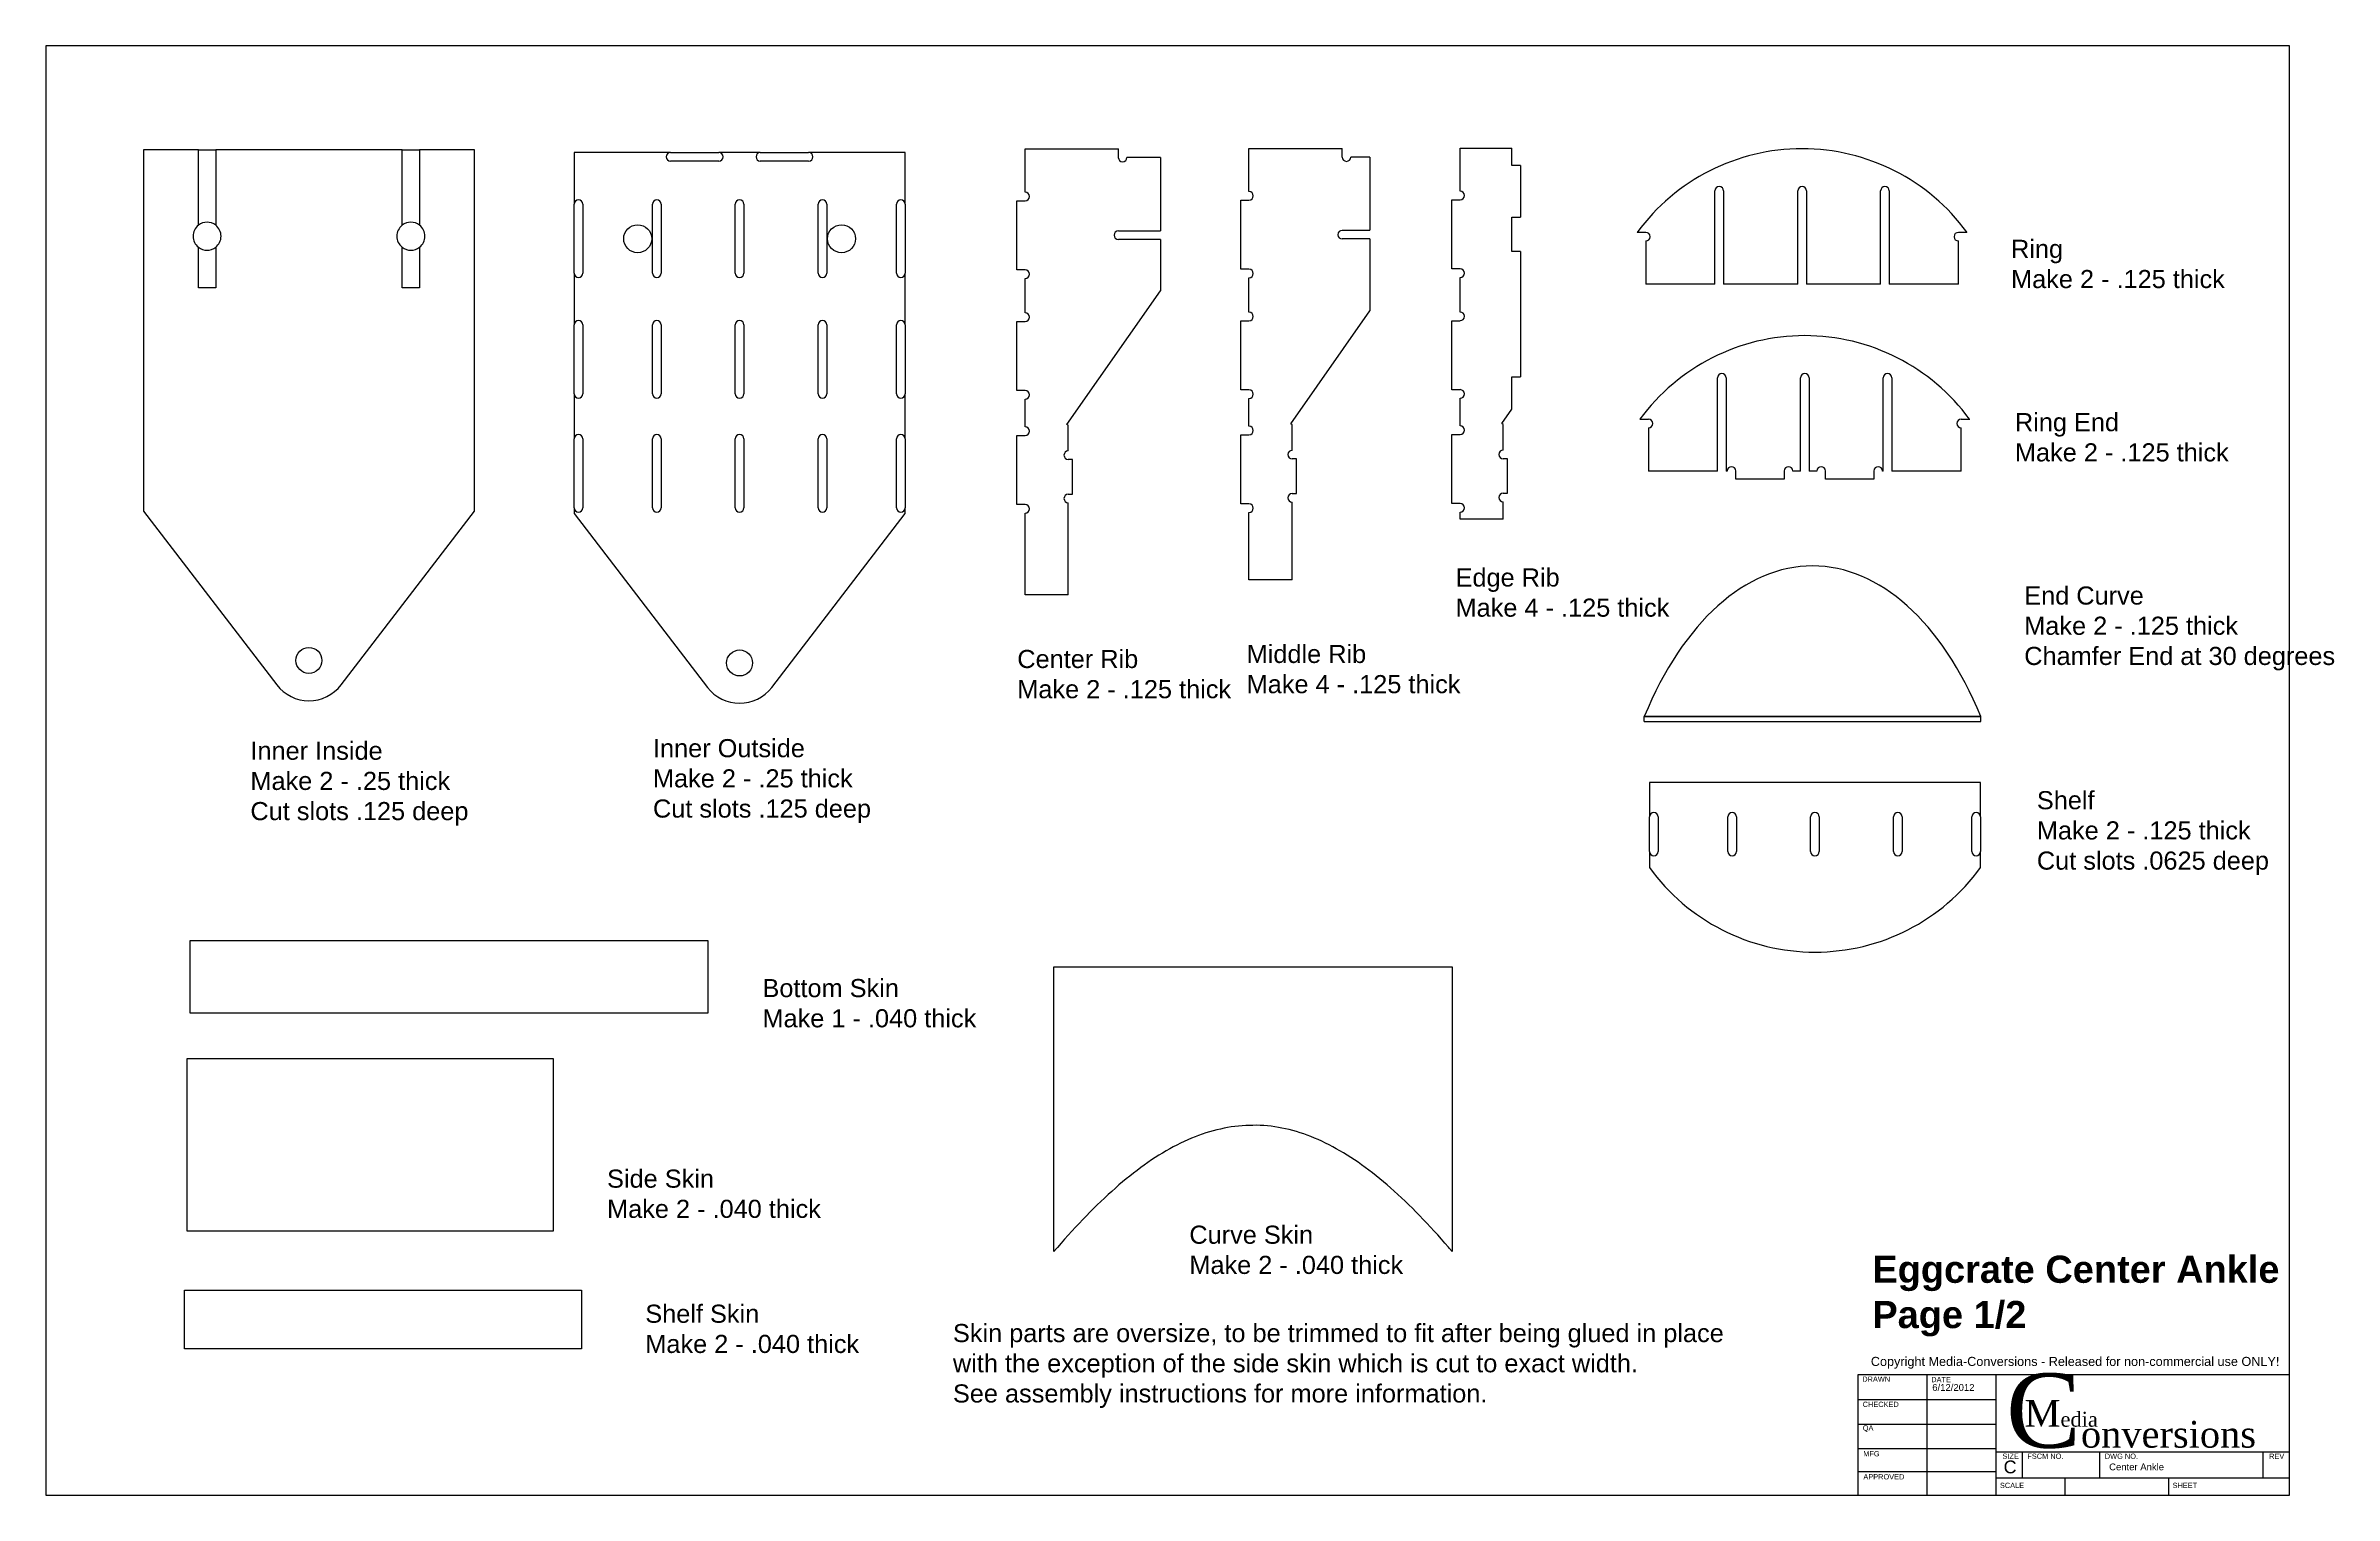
# Model space of a CAD drawing. Extents: x 0 to 33.1, y 0 to 21.
import ezdxf

# ---------------------------------------------------------------- set-up
doc = ezdxf.new("R2010")
doc.units = 0
doc.header["$MEASUREMENT"] = 0
doc.layers.add('CONTINUOUS', color=7, linetype='CONTINUOUS')
doc.layers.add('VISIBLE', color=7, linetype='CONTINUOUS')

# ---------------------------------------------------------------- blocks, each defined once
blk = doc.blocks.new('BLOCK0')
at = {"layer": 'CONTINUOUS'}
for p, q in [((32.5, 21), (0, 21)), ((0, 21), (0, 0)), ((32.5, 0), (32.5, 21)), ((32.5, 20.5), (32.5, 20.875)), ((26.25, 1.75), (32.5, 1.75)), ((26.25, 0), (26.25, 1.75)), ((27.246, 1.75), (27.246, 0)), ((28.25, 0), (28.25, 1.75)), ((32.5, 0), (32.5, 1.75)), ((26.25, 1.388), (28.25, 1.388)), ((26.25, 1.031), (28.25, 1.031)), ((26.25, 0.675), (28.25, 0.675)), ((26.25, 0.344), (28.25, 0.344)), ((28.25, 0.63), (32.5, 0.63)), ((28.63, 0.25), (28.63, 0.63)), ((29.75, 0.25), (29.75, 0.63)), ((32.12, 0.25), (32.12, 0.63)), ((32.5, 0.125), (32.5, 0.5)), ((0, 0), (32.5, 0)), ((28.25, 0.25), (32.5, 0.25)), ((29.25, 0), (29.25, 0.25)), ((30.75, 0), (30.75, 0.25))]:
    blk.add_line(p, q, dxfattribs=at)
at = {"layer": 'CONTINUOUS', "attachment_point": 4}
for s, insert, char_height in [('{\\fArial|b0|i0|c0|p0;\\C1;Copyright Media-Conversions - Released for non-commercial use ONLY!}{\\fMS Shell Dlg|b0|i0|c0|p0;\\C7;\\H0.75x;}', (26.435, 1.919), 0.13121), ('{\\fArial|b0|i0|c0|p0;\\C7;DRAWN}{\\fArial|b0|i0|c0|p0;\\C7;}', (26.311, 1.682), 0.07654), ('{\\fArial|b0|i0|c0|p0;\\C7;DRAWN}{\\fArial|b0|i0|c0|p0;\\C7;}', (26.311, 1.682), 0.07654), ('{\\fArial|b0|i0|c0|p0;\\C7;DATE}{\\fArial|b0|i0|c0|p0;\\C7;}', (27.31, 1.676), 0.07654), ('{\\fArial|b0|i0|c0|p0;\\C7;DATE}{\\fArial|b0|i0|c0|p0;\\C7;}', (27.31, 1.676), 0.07654), ('{\\fTimes New Roman|b0|i0|c0|p0;\\C7;C}{\\fTimes New Roman|b0|i0|c0|p0;\\C7;\\H0.36x;onversions}{\\fMS Shell Dlg|b0|i0|c0|p0;\\C7;\\H0.09x;}', (28.394, 1.22), 1.076315), ('{\\fArial|b0|i0|c0|p0;\\C7;CHECKED}{\\fArial|b0|i0|c0|p0;\\C7;}', (26.317, 1.316), 0.07654), ('{\\fArial|b0|i0|c0|p0;\\C7;CHECKED}{\\fArial|b0|i0|c0|p0;\\C7;}', (26.317, 1.316), 0.07654), ('{\\fArial|b0|i0|c0|p0;\\C7;6/12/2012}{\\fArial|b0|i0|c0|p0;\\C7;}', (27.325, 1.561), 0.09841), ('{\\fTimes New Roman|b0|i0|c0|p0;\\C7;M}{\\fTimes New Roman|b0|i0|c0|p0;\\C7;\\H0.5555556x;edia}{\\fMS Shell Dlg|b0|i0|c0|p0;\\C7;\\H0.25x;}', (28.662, 1.185), 0.387473), ('{\\fArial|b0|i0|c0|p0;\\C7;QA}{\\fArial|b0|i0|c0|p0;\\C7;}', (26.318, 0.964), 0.07654), ('{\\fArial|b0|i0|c0|p0;\\C7;QA}{\\fArial|b0|i0|c0|p0;\\C7;}', (26.318, 0.964), 0.07654), ('{\\fArial|b0|i0|c0|p0;\\C7;MFG}{\\fArial|b0|i0|c0|p0;\\C7;}', (26.325, 0.601), 0.07654), ('{\\fArial|b0|i0|c0|p0;\\C7;MFG}{\\fArial|b0|i0|c0|p0;\\C7;}', (26.325, 0.601), 0.07654), ('{\\fArial|b0|i0|c0|p0;\\C7;SIZE}{\\fArial|b0|i0|c0|p0;\\C7;}', (28.341, 0.565), 0.07654), ('{\\fArial|b0|i0|c0|p0;\\C7;SIZE}{\\fArial|b0|i0|c0|p0;\\C7;}', (28.341, 0.565), 0.07654), ('{\\fArial|b0|i0|c0|p0;\\C7;C}{\\fArial|b0|i0|c0|p0;\\C7;}', (28.358, 0.409), 0.18588), ('{\\fArial|b0|i0|c0|p0;\\C7;C}{\\fArial|b0|i0|c0|p0;\\C7;}', (28.358, 0.409), 0.18588), ('{\\fArial|b0|i0|c0|p0;\\C7;FSCM NO.}{\\fArial|b0|i0|c0|p0;\\C7;}', (28.702, 0.565), 0.07654), ('{\\fArial|b0|i0|c0|p0;\\C7;FSCM NO.}{\\fArial|b0|i0|c0|p0;\\C7;}', (28.702, 0.565), 0.07654), ('{\\fArial|b0|i0|c0|p0;\\C7;DWG NO.}{\\fArial|b0|i0|c0|p0;\\C7;}', (29.824, 0.565), 0.07654), ('{\\fArial|b0|i0|c0|p0;\\C7;DWG NO.}{\\fArial|b0|i0|c0|p0;\\C7;}', (29.824, 0.565), 0.07654), ('{\\fArial|b0|i0|c0|p0;\\C7;Center Ankle}{\\fArial|b0|i0|c0|p0;\\C7;}', (29.887, 0.41), 0.09841), ('{\\fArial|b0|i0|c0|p0;\\C7;REV}{\\fArial|b0|i0|c0|p0;\\C7;}', (32.204, 0.565), 0.07654), ('{\\fArial|b0|i0|c0|p0;\\C7;REV}{\\fArial|b0|i0|c0|p0;\\C7;}', (32.204, 0.565), 0.07654), ('{\\fArial|b0|i0|c0|p0;\\C7;APPROVED}{\\fArial|b0|i0|c0|p0;\\C7;}', (26.327, 0.267), 0.07654), ('{\\fArial|b0|i0|c0|p0;\\C7;APPROVED}{\\fArial|b0|i0|c0|p0;\\C7;}', (26.327, 0.267), 0.07654), ('{\\fArial|b0|i0|c0|p0;\\C7;SCALE}{\\fArial|b0|i0|c0|p0;\\C7;}', (28.305, 0.142), 0.07654), ('{\\fArial|b0|i0|c0|p0;\\C7;SCALE}{\\fArial|b0|i0|c0|p0;\\C7;}', (28.305, 0.142), 0.07654), ('{\\fArial|b0|i0|c0|p0;\\C7;SHEET}{\\fArial|b0|i0|c0|p0;\\C7;}', (30.806, 0.142), 0.07654), ('{\\fArial|b0|i0|c0|p0;\\C7;SHEET}{\\fArial|b0|i0|c0|p0;\\C7;}', (30.806, 0.142), 0.07654)]:
    blk.add_mtext(s, dxfattribs=dict(at, insert=insert, char_height=char_height))

msp = doc.modelspace()

# ---------------------------------------------------------------- linework, layer by layer
at = {"layer": 'VISIBLE'}
for p, q in [((1.415, 19.491), (1.415, 14.258)), ((2.211, 19.491), (1.415, 19.491)), ((2.211, 19.491), (2.461, 19.491)), ((2.211, 18.401), (2.211, 19.491)), ((2.461, 19.491), (2.461, 18.401)), ((5.163, 19.491), (2.461, 19.491)), ((5.163, 19.491), (5.413, 19.491)), ((5.163, 18.401), (5.163, 19.491)), ((6.21, 19.491), (5.413, 19.491)), ((5.413, 19.491), (5.413, 18.401)), ((6.21, 14.258), (6.21, 19.491)), ((7.652, 19.454), (7.652, 18.706)), ((9.05, 19.454), (7.652, 19.454)), ((9.05, 19.454), (9.75, 19.454)), ((9.75, 19.329), (9.05, 19.329)), ((10.35, 19.454), (9.75, 19.454)), ((10.35, 19.454), (11.05, 19.454)), ((11.05, 19.329), (10.35, 19.329)), ((12.447, 19.454), (11.05, 19.454)), ((12.447, 18.706), (12.447, 19.454)), ((14.186, 18.88), (14.186, 19.505)), ((14.186, 19.505), (15.536, 19.505)), ((15.536, 19.38), (15.536, 19.505)), ((16.146, 19.38), (15.661, 19.38)), ((16.146, 19.38), (16.146, 18.317)), ((17.428, 19.513), (18.778, 19.513)), ((17.428, 18.888), (17.428, 19.513)), ((18.778, 19.388), (18.778, 19.513)), ((19.178, 19.388), (18.903, 19.388)), ((19.178, 19.388), (19.178, 18.326)), ((20.486, 18.892), (20.486, 19.517)), ((20.486, 19.517), (21.236, 19.517)), ((21.236, 19.267), (21.236, 19.517)), ((21.361, 19.267), (21.236, 19.267)), ((21.361, 19.267), (21.361, 18.517)), ((24.177, 17.547), (24.177, 18.897)), ((24.302, 18.897), (24.302, 17.547)), ((25.377, 17.547), (25.377, 18.897)), ((25.502, 18.897), (25.502, 17.547)), ((26.577, 17.547), (26.577, 18.897)), ((26.702, 18.897), (26.702, 17.547)), ((7.652, 17.706), (7.652, 18.706)), ((7.777, 18.706), (7.777, 17.706)), ((8.787, 17.706), (8.787, 18.706)), ((8.912, 18.706), (8.912, 17.706)), ((9.987, 17.706), (9.987, 18.706)), ((10.112, 18.706), (10.112, 17.706)), ((11.187, 17.706), (11.187, 18.706)), ((11.312, 18.706), (11.312, 17.706)), ((12.322, 17.706), (12.322, 18.706)), ((12.447, 18.706), (12.447, 17.706)), ((14.066, 17.755), (14.066, 18.755)), ((14.066, 18.755), (14.186, 18.755)), ((17.308, 17.763), (17.308, 18.763)), ((17.308, 18.763), (17.428, 18.763)), ((20.366, 17.767), (20.366, 18.767)), ((20.366, 18.767), (20.486, 18.767)), ((15.536, 18.317), (16.146, 18.317)), ((18.778, 18.326), (19.178, 18.326)), ((21.236, 18.517), (21.361, 18.517)), ((21.236, 18.017), (21.236, 18.517)), ((23.052, 18.297), (23.177, 18.297)), ((27.703, 18.297), (27.828, 18.297)), ((2.211, 17.491), (2.211, 18.081)), ((2.461, 18.081), (2.461, 17.491)), ((5.163, 17.491), (5.163, 18.081)), ((5.413, 18.081), (5.413, 17.491)), ((16.146, 18.192), (15.536, 18.192)), ((16.146, 18.192), (16.146, 17.451)), ((19.178, 18.201), (18.778, 18.201)), ((19.178, 18.201), (19.178, 17.16)), ((21.361, 18.017), (21.236, 18.017)), ((21.361, 18.017), (21.361, 16.205)), ((23.177, 18.172), (23.177, 17.547)), ((27.703, 17.547), (27.703, 18.172)), ((7.652, 17.706), (7.652, 16.956)), ((12.447, 16.956), (12.447, 17.706)), ((14.186, 17.755), (14.066, 17.755)), ((14.186, 17.13), (14.186, 17.63)), ((17.428, 17.763), (17.308, 17.763)), ((17.428, 17.138), (17.428, 17.638)), ((20.486, 17.767), (20.366, 17.767)), ((20.486, 17.142), (20.486, 17.642)), ((2.461, 17.491), (2.211, 17.491)), ((5.413, 17.491), (5.163, 17.491)), ((14.79, 15.515), (16.146, 17.451)), ((24.177, 17.547), (23.177, 17.547)), ((25.377, 17.547), (24.302, 17.547)), ((26.577, 17.547), (25.502, 17.547)), ((27.703, 17.547), (26.702, 17.547)), ((7.652, 15.956), (7.652, 16.956)), ((7.777, 16.956), (7.777, 15.956)), ((8.787, 15.956), (8.787, 16.956)), ((8.912, 16.956), (8.912, 15.956)), ((9.987, 15.956), (9.987, 16.956)), ((10.112, 16.956), (10.112, 15.956)), ((11.187, 15.956), (11.187, 16.956)), ((11.312, 16.956), (11.312, 15.956)), ((12.322, 15.956), (12.322, 16.956)), ((12.447, 16.956), (12.447, 15.956)), ((14.066, 17.005), (14.186, 17.005)), ((14.066, 16.005), (14.066, 17.005)), ((17.308, 16.013), (17.308, 17.013)), ((17.308, 17.013), (17.428, 17.013)), ((18.032, 15.524), (19.178, 17.16)), ((20.366, 17.017), (20.486, 17.017)), ((20.366, 16.017), (20.366, 17.017)), ((7.652, 15.956), (7.652, 15.306)), ((12.447, 15.306), (12.447, 15.956)), ((14.186, 16.005), (14.066, 16.005)), ((17.428, 16.013), (17.308, 16.013)), ((20.486, 16.017), (20.366, 16.017)), ((21.236, 15.735), (21.236, 16.205)), ((21.236, 16.205), (21.361, 16.205)), ((24.216, 14.839), (24.216, 16.189)), ((24.341, 16.189), (24.341, 14.839)), ((25.416, 14.839), (25.416, 16.189)), ((25.541, 16.189), (25.541, 14.839)), ((26.616, 14.839), (26.616, 16.189)), ((26.741, 16.189), (26.741, 14.839)), ((14.186, 15.48), (14.186, 15.88)), ((17.428, 15.488), (17.428, 15.888)), ((20.486, 15.492), (20.486, 15.892)), ((21.09, 15.527), (21.236, 15.735)), ((23.09, 15.589), (23.215, 15.589)), ((27.742, 15.589), (27.867, 15.589)), ((7.652, 14.306), (7.652, 15.306)), ((7.777, 15.306), (7.777, 14.306)), ((8.787, 14.306), (8.787, 15.306)), ((8.912, 15.306), (8.912, 14.306)), ((9.987, 14.306), (9.987, 15.306)), ((10.112, 15.306), (10.112, 14.306)), ((11.187, 14.306), (11.187, 15.306)), ((11.312, 15.306), (11.312, 14.306)), ((12.322, 14.306), (12.322, 15.306)), ((12.447, 15.306), (12.447, 14.306)), ((14.066, 15.355), (14.186, 15.355)), ((14.066, 14.355), (14.066, 15.355)), ((14.811, 15.501), (14.79, 15.515)), ((14.811, 15.13), (14.811, 15.501)), ((17.308, 14.363), (17.308, 15.363)), ((17.308, 15.363), (17.428, 15.363)), ((18.053, 15.509), (18.032, 15.524)), ((18.053, 15.138), (18.053, 15.509)), ((20.366, 15.367), (20.486, 15.367)), ((20.366, 14.367), (20.366, 15.367)), ((21.111, 15.513), (21.09, 15.527)), ((21.111, 15.142), (21.111, 15.513)), ((23.215, 15.464), (23.215, 14.839)), ((27.742, 14.839), (27.742, 15.464)), ((14.873, 15.005), (14.811, 15.005)), ((14.873, 14.505), (14.873, 15.005)), ((18.115, 15.013), (18.053, 15.013)), ((18.115, 14.513), (18.115, 15.013)), ((21.173, 15.017), (21.111, 15.017)), ((21.173, 14.517), (21.173, 15.017)), ((24.216, 14.839), (23.215, 14.839)), ((24.353, 14.839), (24.341, 14.839)), ((24.478, 14.719), (24.478, 14.839)), ((25.178, 14.719), (24.478, 14.719)), ((25.178, 14.839), (25.178, 14.719)), ((25.416, 14.839), (25.303, 14.839)), ((25.653, 14.839), (25.541, 14.839)), ((25.778, 14.719), (25.778, 14.839)), ((26.478, 14.719), (25.778, 14.719)), ((26.478, 14.839), (26.478, 14.719)), ((26.616, 14.839), (26.603, 14.839)), ((27.742, 14.839), (26.741, 14.839)), ((1.415, 14.258), (3.347, 11.741)), ((4.278, 11.741), (6.21, 14.258)), ((7.652, 14.306), (7.652, 14.221)), ((12.447, 14.221), (12.447, 14.306)), ((14.186, 14.355), (14.066, 14.355)), ((14.811, 14.505), (14.873, 14.505)), ((14.811, 13.047), (14.811, 14.38)), ((17.428, 14.363), (17.308, 14.363)), ((18.053, 14.513), (18.115, 14.513)), ((18.053, 13.26), (18.053, 14.388)), ((20.486, 14.367), (20.366, 14.367)), ((21.111, 14.517), (21.173, 14.517)), ((21.111, 14.142), (21.111, 14.392)), ((7.652, 14.221), (9.584, 11.704)), ((10.515, 11.704), (12.447, 14.221)), ((14.186, 13.047), (14.186, 14.23)), ((17.428, 13.26), (17.428, 14.238)), ((20.486, 14.142), (20.486, 14.242)), ((21.111, 14.142), (20.486, 14.142)), ((18.053, 13.26), (17.428, 13.26)), ((14.811, 13.047), (14.186, 13.047)), ((23.153, 11.283), (28.028, 11.283)), ((23.153, 11.212), (23.153, 11.283)), ((28.028, 11.283), (23.153, 11.283)), ((28.028, 11.212), (28.028, 11.283)), ((23.153, 11.212), (28.028, 11.212)), ((23.228, 10.327), (23.228, 9.827)), ((28.023, 10.327), (23.228, 10.327)), ((28.023, 9.827), (28.023, 10.327)), ((23.228, 9.327), (23.228, 9.827)), ((23.353, 9.827), (23.353, 9.327)), ((24.363, 9.327), (24.363, 9.827)), ((24.488, 9.827), (24.488, 9.327)), ((25.563, 9.327), (25.563, 9.827)), ((25.688, 9.827), (25.688, 9.327)), ((26.763, 9.327), (26.763, 9.827)), ((26.888, 9.827), (26.888, 9.327)), ((27.898, 9.327), (27.898, 9.827)), ((28.023, 9.827), (28.023, 9.327)), ((23.228, 9.327), (23.228, 9.093)), ((28.023, 9.093), (28.023, 9.327)), ((2.092, 8.035), (9.592, 8.035)), ((2.092, 6.985), (2.092, 8.035)), ((9.592, 8.035), (9.592, 6.985)), ((14.601, 7.655), (20.372, 7.655)), ((14.601, 3.531), (14.601, 7.655)), ((20.372, 7.655), (20.372, 3.576)), ((9.592, 6.985), (2.092, 6.985)), ((2.047, 6.326), (7.347, 6.326)), ((2.047, 3.826), (2.047, 6.326)), ((7.347, 6.326), (7.347, 3.826)), ((17.014, 5.306), (16.962, 5.294)), ((17.067, 5.318), (17.014, 5.306)), ((17.119, 5.327), (17.067, 5.318)), ((17.172, 5.336), (17.119, 5.327)), ((17.224, 5.343), (17.172, 5.336)), ((17.277, 5.349), (17.224, 5.343)), ((17.329, 5.353), (17.277, 5.349)), ((17.381, 5.357), (17.329, 5.353)), ((17.434, 5.359), (17.381, 5.357)), ((17.486, 5.359), (17.434, 5.359)), ((17.539, 5.361), (17.486, 5.359)), ((17.591, 5.359), (17.539, 5.361)), ((17.644, 5.356), (17.591, 5.359)), ((17.696, 5.351), (17.644, 5.356)), ((17.749, 5.346), (17.696, 5.351)), ((17.801, 5.338), (17.749, 5.346)), ((17.854, 5.33), (17.801, 5.338)), ((17.906, 5.32), (17.854, 5.33)), ((17.959, 5.309), (17.906, 5.32)), ((18.011, 5.297), (17.959, 5.309)), ((16.227, 4.988), (16.175, 4.957)), ((16.28, 5.018), (16.227, 4.988)), ((16.332, 5.047), (16.28, 5.018)), ((16.385, 5.074), (16.332, 5.047)), ((16.437, 5.1), (16.385, 5.074)), ((16.49, 5.125), (16.437, 5.1)), ((16.542, 5.149), (16.49, 5.125)), ((16.594, 5.172), (16.542, 5.149)), ((16.647, 5.193), (16.594, 5.172)), ((16.699, 5.213), (16.647, 5.193)), ((16.752, 5.232), (16.699, 5.213)), ((16.804, 5.249), (16.752, 5.232)), ((16.857, 5.265), (16.804, 5.249)), ((16.909, 5.28), (16.857, 5.265)), ((16.962, 5.294), (16.909, 5.28)), ((18.063, 5.283), (18.011, 5.297)), ((18.116, 5.268), (18.063, 5.283)), ((18.168, 5.252), (18.116, 5.268)), ((18.221, 5.234), (18.168, 5.252)), ((18.273, 5.216), (18.221, 5.234)), ((18.326, 5.196), (18.273, 5.216)), ((18.378, 5.174), (18.326, 5.196)), ((18.431, 5.152), (18.378, 5.174)), ((18.483, 5.128), (18.431, 5.152)), ((18.536, 5.103), (18.483, 5.128)), ((18.588, 5.077), (18.536, 5.103)), ((18.641, 5.049), (18.588, 5.077)), ((18.693, 5.021), (18.641, 5.049)), ((18.746, 4.991), (18.693, 5.021)), ((18.798, 4.96), (18.746, 4.991)), ((15.755, 4.667), (15.703, 4.625)), ((15.808, 4.707), (15.755, 4.667)), ((15.86, 4.746), (15.808, 4.707)), ((15.912, 4.784), (15.86, 4.746)), ((15.965, 4.821), (15.912, 4.784)), ((16.017, 4.857), (15.965, 4.821)), ((16.07, 4.891), (16.017, 4.857)), ((16.122, 4.925), (16.07, 4.891)), ((16.175, 4.957), (16.122, 4.925)), ((18.85, 4.927), (18.798, 4.96)), ((18.903, 4.894), (18.85, 4.927)), ((18.955, 4.859), (18.903, 4.894)), ((19.008, 4.824), (18.955, 4.859)), ((19.06, 4.787), (19.008, 4.824)), ((19.113, 4.749), (19.06, 4.787)), ((19.165, 4.71), (19.113, 4.749)), ((19.218, 4.669), (19.165, 4.71)), ((19.27, 4.628), (19.218, 4.669)), ((15.388, 4.355), (15.335, 4.306)), ((15.44, 4.403), (15.388, 4.355)), ((15.493, 4.449), (15.44, 4.403)), ((15.545, 4.495), (15.493, 4.449)), ((15.598, 4.539), (15.545, 4.495)), ((15.65, 4.583), (15.598, 4.539)), ((15.703, 4.625), (15.65, 4.583)), ((19.323, 4.585), (19.27, 4.628)), ((19.375, 4.542), (19.323, 4.585)), ((19.428, 4.497), (19.375, 4.542)), ((19.48, 4.452), (19.428, 4.497)), ((19.532, 4.405), (19.48, 4.452)), ((19.585, 4.357), (19.532, 4.405)), ((19.637, 4.309), (19.585, 4.357)), ((15.021, 3.994), (14.968, 3.939)), ((15.073, 4.048), (15.021, 3.994)), ((15.125, 4.102), (15.073, 4.048)), ((15.178, 4.154), (15.125, 4.102)), ((15.23, 4.206), (15.178, 4.154)), ((15.283, 4.257), (15.23, 4.206)), ((15.335, 4.306), (15.283, 4.257)), ((19.69, 4.259), (19.637, 4.309)), ((19.742, 4.209), (19.69, 4.259)), ((19.795, 4.157), (19.742, 4.209)), ((19.847, 4.104), (19.795, 4.157)), ((19.9, 4.051), (19.847, 4.104)), ((19.952, 3.997), (19.9, 4.051)), ((20.005, 3.941), (19.952, 3.997)), ((7.347, 3.826), (2.047, 3.826)), ((14.706, 3.65), (14.653, 3.59)), ((14.758, 3.709), (14.706, 3.65)), ((14.811, 3.768), (14.758, 3.709)), ((14.863, 3.826), (14.811, 3.768)), ((14.916, 3.883), (14.863, 3.826)), ((14.968, 3.939), (14.916, 3.883)), ((20.057, 3.885), (20.005, 3.941)), ((20.11, 3.828), (20.057, 3.885)), ((20.162, 3.771), (20.11, 3.828)), ((20.215, 3.712), (20.162, 3.771)), ((20.267, 3.652), (20.215, 3.712)), ((20.319, 3.592), (20.267, 3.652)), ((14.642, 3.576), (14.601, 3.531)), ((14.653, 3.59), (14.642, 3.576)), ((20.332, 3.576), (20.319, 3.592)), ((20.372, 3.531), (20.332, 3.576)), ((20.372, 3.576), (20.372, 3.531)), ((2.008, 2.972), (7.758, 2.972)), ((2.008, 2.122), (2.008, 2.972)), ((7.758, 2.972), (7.758, 2.122)), ((7.758, 2.122), (2.008, 2.122))]:
    msp.add_line(p, q, dxfattribs=at)
for centre, radius in [((8.574, 18.204), 0.203), ((11.526, 18.204), 0.203), ((3.812, 12.095), 0.188), ((10.05, 12.058), 0.188)]:
    msp.add_circle(centre, radius, dxfattribs=at)
for centre, radius, start, end in [((9.05, 19.392), 0.0625, 90, 270), ((9.75, 19.392), 0.0625, 270, 90), ((10.35, 19.392), 0.0625, 90, 270), ((11.05, 19.392), 0.0625, 270, 90), ((15.598, 19.38), 0.0625, 180, 0), ((18.84, 19.388), 0.0625, 180, 0), ((25.44, 16.548), 2.96, 36.2166, 143.7834), ((24.24, 18.897), 0.0625, 0, 180), ((25.44, 18.897), 0.0625, 0, 180), ((26.64, 18.897), 0.0625, 0, 180), ((7.715, 18.706), 0.0625, 0, 180), ((8.85, 18.706), 0.0625, 0, 180), ((10.05, 18.706), 0.0625, 0, 180), ((11.25, 18.706), 0.0625, 0, 180), ((12.385, 18.706), 0.0625, 0, 180), ((14.186, 18.817), 0.0625, 270, 90), ((17.428, 18.826), 0.0625, 270, 90), ((20.486, 18.83), 0.0625, 270, 90), ((2.336, 18.241), 0.203, 128.0074, 231.9926), ((2.336, 18.241), 0.203, 51.9926, 128.0074), ((2.336, 18.241), 0.203, 308.0074, 51.9926), ((5.288, 18.241), 0.203, 128.0074, 231.9926), ((5.288, 18.241), 0.203, 51.9926, 128.0074), ((5.288, 18.241), 0.203, 308.0074, 51.9926), ((15.536, 18.255), 0.0625, 90, 270), ((18.778, 18.263), 0.0625, 90, 270), ((23.177, 18.234), 0.0625, 270, 90), ((27.703, 18.234), 0.0625, 90, 270), ((2.336, 18.241), 0.203, 231.9926, 308.0074), ((5.288, 18.241), 0.203, 231.9926, 308.0074), ((7.715, 17.706), 0.0625, 180, 0), ((8.85, 17.706), 0.0625, 180, 0), ((10.05, 17.706), 0.0625, 180, 0), ((11.25, 17.706), 0.0625, 180, 0), ((12.385, 17.706), 0.0625, 180, 0), ((14.186, 17.692), 0.0625, 270, 90), ((17.428, 17.701), 0.0625, 270, 90), ((20.486, 17.705), 0.0625, 270, 90), ((7.715, 16.956), 0.0625, 0, 180), ((8.85, 16.956), 0.0625, 0, 180), ((10.05, 16.956), 0.0625, 0, 180), ((11.25, 16.956), 0.0625, 0, 180), ((12.385, 16.956), 0.0625, 0, 180), ((14.186, 17.067), 0.0625, 270, 90), ((17.428, 17.076), 0.0625, 270, 90), ((20.486, 17.08), 0.0625, 270, 90), ((25.478, 13.84), 2.96, 36.2166, 143.7834), ((24.278, 16.189), 0.0625, 0, 180), ((25.478, 16.189), 0.0625, 0, 180), ((26.678, 16.189), 0.0625, 0, 180), ((7.715, 15.956), 0.0625, 180, 0), ((8.85, 15.956), 0.0625, 180, 0), ((10.05, 15.956), 0.0625, 180, 0), ((11.25, 15.956), 0.0625, 180, 0), ((12.385, 15.956), 0.0625, 180, 0), ((14.186, 15.942), 0.0625, 270, 90), ((17.428, 15.951), 0.0625, 270, 90), ((20.486, 15.955), 0.0625, 270, 90), ((23.215, 15.527), 0.0625, 270, 90), ((27.742, 15.527), 0.0625, 90, 270), ((7.715, 15.306), 0.0625, 0, 180), ((8.85, 15.306), 0.0625, 0, 180), ((10.05, 15.306), 0.0625, 0, 180), ((11.25, 15.306), 0.0625, 0, 180), ((12.385, 15.306), 0.0625, 0, 180), ((14.186, 15.417), 0.0625, 270, 90), ((17.428, 15.426), 0.0625, 270, 90), ((20.486, 15.43), 0.0625, 270, 90), ((14.811, 15.067), 0.0625, 90, 270), ((18.053, 15.076), 0.0625, 90, 270), ((21.111, 15.08), 0.0625, 90, 270), ((24.416, 14.839), 0.0625, 0, 180), ((25.241, 14.839), 0.0625, 0, 180), ((25.716, 14.839), 0.0625, 0, 180), ((26.541, 14.839), 0.0625, 0, 180), ((7.715, 14.306), 0.0625, 180, 0), ((8.85, 14.306), 0.0625, 180, 0), ((10.05, 14.306), 0.0625, 180, 0), ((11.25, 14.306), 0.0625, 180, 0), ((12.385, 14.306), 0.0625, 180, 0), ((14.186, 14.292), 0.0625, 270, 90), ((14.811, 14.442), 0.0625, 90, 270), ((17.428, 14.301), 0.0625, 270, 90), ((18.053, 14.451), 0.0625, 90, 270), ((20.486, 14.305), 0.0625, 270, 90), ((21.111, 14.455), 0.0625, 90, 270), ((3.812, 12.095), 0.585, 217.3083, 322.6917), ((10.05, 12.059), 0.585, 217.3083, 322.6917), ((23.291, 9.827), 0.0625, 0, 180), ((24.426, 9.827), 0.0625, 0, 180), ((25.626, 9.827), 0.0625, 0, 180), ((26.826, 9.827), 0.0625, 0, 180), ((27.961, 9.827), 0.0625, 0, 180), ((23.291, 9.327), 0.0625, 180, 0), ((24.426, 9.327), 0.0625, 180, 0), ((25.626, 9.327), 0.0625, 180, 0), ((26.826, 9.327), 0.0625, 180, 0), ((27.961, 9.327), 0.0625, 180, 0), ((25.626, 10.829), 2.96, 215.9074, 324.0926)]:
    msp.add_arc(centre, radius, start, end, dxfattribs=at)
msp.add_ellipse((25.591, 8.234), major_axis=(0, 5.23), ratio=0.573576, start_param=-0.948428, end_param=0.948428, dxfattribs=at)

# ---------------------------------------------------------------- block references
at = {"layer": 'CONTINUOUS'}
msp.add_blockref('BLOCK0', (0, 0), dxfattribs=at)

# ---------------------------------------------------------------- texts
at = {"layer": 'CONTINUOUS', "attachment_point": 1}
for s, insert, char_height in [('{\\fArial|b0|i0|c0|p0;\\C7;Ring}{\\fArial|b0|i0|c0|p0;\\C7;\\PMake 2 - .125 thick}{\\fArial|b0|i0|c0|p0;\\C7;\\H0.4375x;}', (28.466, 18.189), 0.26242), ('{\\fArial|b0|i0|c0|p0;\\C7;Ring End}{\\fArial|b0|i0|c0|p0;\\C7;\\PMake 2 - .125 thick}{\\fArial|b0|i0|c0|p0;\\C7;\\H0.4375x;}', (28.522, 15.678), 0.26242), ('{\\fArial|b0|i0|c0|p0;\\C7;Edge Rib}{\\fArial|b0|i0|c0|p0;\\C7;\\PMake 4 - .125 thick}{\\fArial|b0|i0|c0|p0;\\C7;\\H0.4375x;}', (20.42, 13.428), 0.26242), ('{\\fArial|b0|i0|c0|p0;\\C7;End Curve}{\\fArial|b0|i0|c0|p0;\\C7;\\PMake 2 - .125 thick}{\\fArial|b0|i0|c0|p0;\\C7;\\PChamfer End at 30 degrees}{\\fArial|b0|i0|c0|p0;\\C7;\\H0.4375x;}', (28.657, 13.166), 0.26242), ('{\\fArial|b0|i0|c0|p0;\\C7;Middle Rib}{\\fArial|b0|i0|c0|p0;\\C7;\\PMake 4 - .125 thick}{\\fArial|b0|i0|c0|p0;\\C7;\\H0.4375x;}', (17.394, 12.32), 0.26242), ('{\\fArial|b0|i0|c0|p0;\\C7;Center Rib}{\\fArial|b0|i0|c0|p0;\\C7;\\PMake 2 - .125 thick}{\\fArial|b0|i0|c0|p0;\\C7;\\H0.4375x;}', (14.072, 12.247), 0.26242), ('{\\fArial|b0|i0|c0|p0;\\C7;Inner Outside}{\\fArial|b0|i0|c0|p0;\\C7;\\PMake 2 - .25 thick}{\\fArial|b0|i0|c0|p0;\\C7;\\PCut slots .125 deep}{\\fArial|b0|i0|c0|p0;\\C7;\\H0.4375x;}', (8.795, 10.955), 0.26242), ('{\\fArial|b0|i0|c0|p0;\\C7;Inner Inside}{\\fArial|b0|i0|c0|p0;\\C7;\\PMake 2 - .25 thick}{\\fArial|b0|i0|c0|p0;\\C7;\\PCut slots .125 deep}{\\fArial|b0|i0|c0|p0;\\C7;\\H0.4375x;}', (2.964, 10.918), 0.26242), ('{\\fArial|b0|i0|c0|p0;\\C7;Shelf}{\\fArial|b0|i0|c0|p0;\\C7;\\PMake 2 - .125 thick}{\\fArial|b0|i0|c0|p0;\\C7;\\PCut slots .0625 deep}{\\fArial|b0|i0|c0|p0;\\C7;\\H0.4375x;}', (28.84, 10.201), 0.26242), ('{\\fArial|b0|i0|c0|p0;\\C7;Bottom Skin}{\\fArial|b0|i0|c0|p0;\\C7;\\PMake 1 - .040 thick}{\\fArial|b0|i0|c0|p0;\\C7;\\H0.4375x;}', (10.381, 7.479), 0.26242), ('{\\fArial|b0|i0|c0|p0;\\C7;Side Skin}{\\fArial|b0|i0|c0|p0;\\C7;\\PMake 2 - .040 thick}{\\fArial|b0|i0|c0|p0;\\C7;\\H0.4375x;}', (8.13, 4.718), 0.26242), ('{\\fArial|b0|i0|c0|p0;\\C7;Curve Skin}{\\fArial|b0|i0|c0|p0;\\C7;\\PMake 2 - .040 thick}{\\fArial|b0|i0|c0|p0;\\C7;\\H0.4375x;}', (16.564, 3.906), 0.26242), ('{\\fArial|b1|i0|c0|p0;\\C7;Eggcrate Center Ankle}{\\fArial|b1|i0|c0|p0;\\C7;\\PPage 1/2}{\\fArial|b0|i0|c0|p0;\\C7;\\H0.2916667x;}', (26.457, 3.471), 0.39363), ('{\\fArial|b0|i0|c0|p0;\\C7;Shelf Skin}{\\fArial|b0|i0|c0|p0;\\C7;\\PMake 2 - .040 thick}{\\fArial|b0|i0|c0|p0;\\C7;\\H0.4375x;}', (8.684, 2.761), 0.26242), ('{\\fArial|b0|i0|c0|p0;\\C7;Skin parts are oversize, to be trimmed to fit after being glued in place}{\\fArial|b0|i0|c0|p0;\\C7;\\Pwith the exception of the side skin which is cut to exact width.}{\\fArial|b0|i0|c0|p0;\\C7;\\PSee assembly instructions for more information.}{\\fArial|b0|i0|c0|p0;\\C7;\\H0.4375x;}', (13.14, 2.481), 0.26242)]:
    msp.add_mtext(s, dxfattribs=dict(at, insert=insert, char_height=char_height))

doc.saveas('drawing.dxf')
